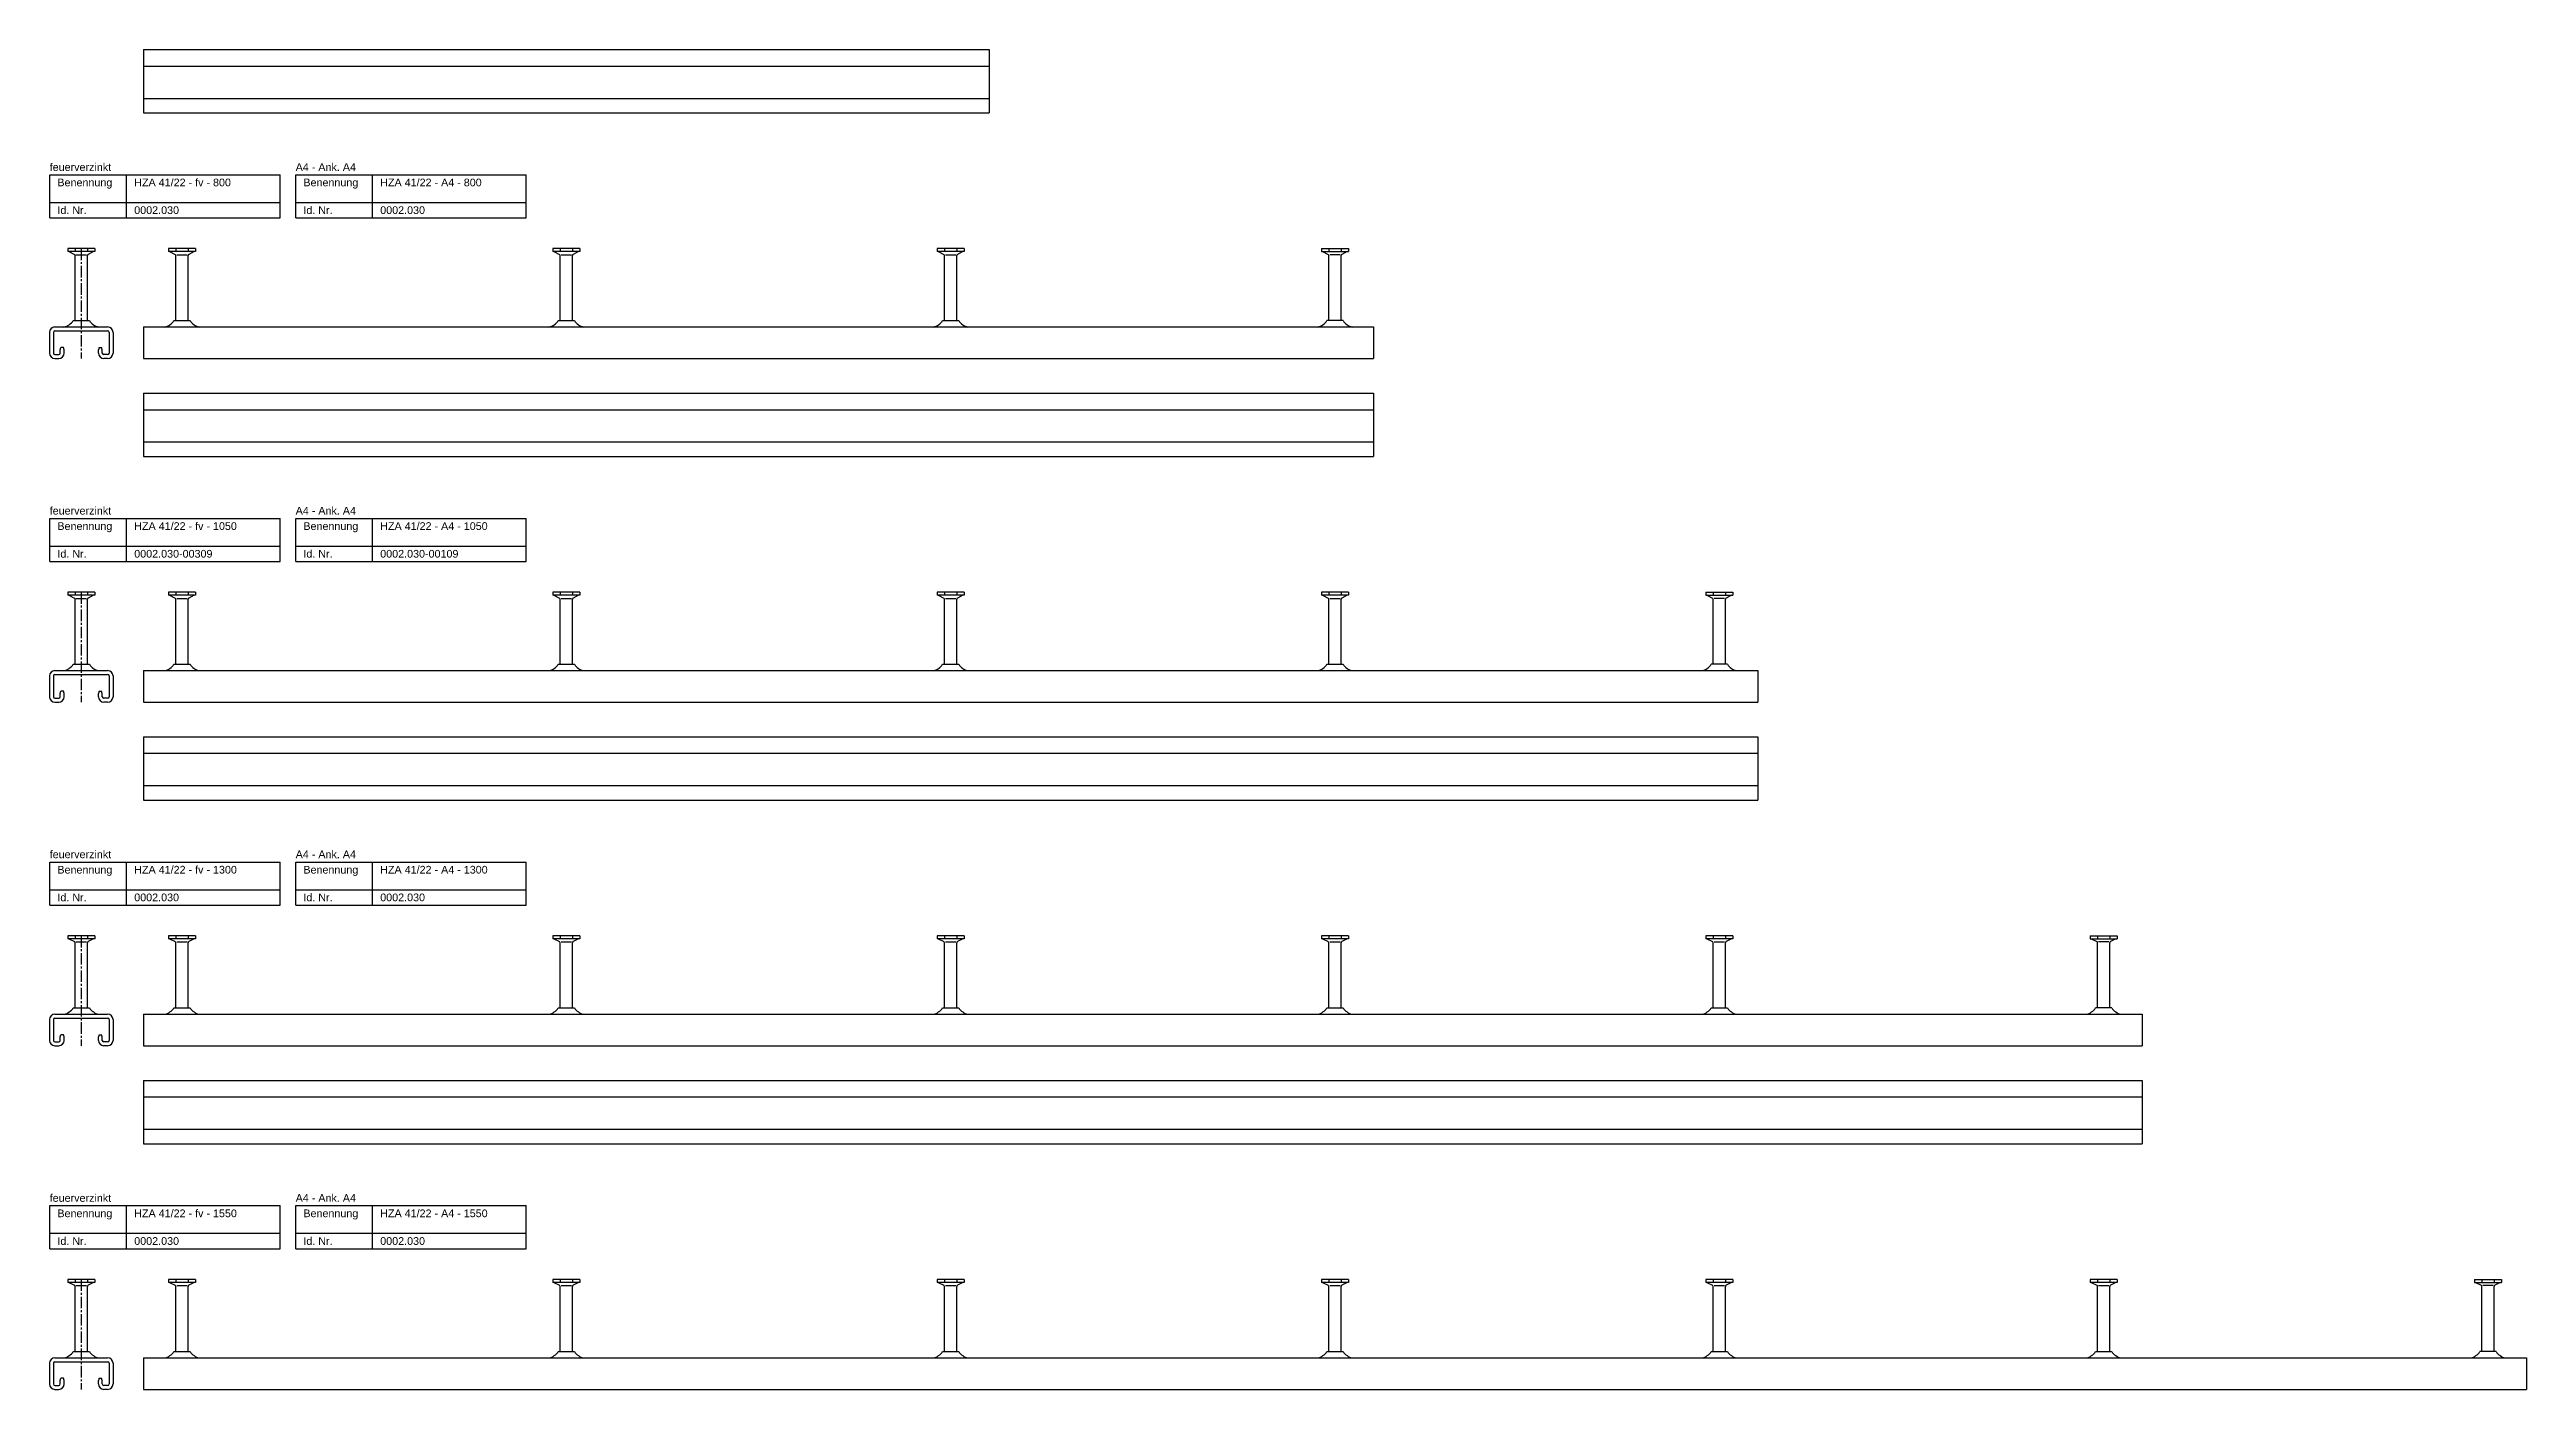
# Model space of a CAD drawing. Header units: millimetres. Extents: x -218 to 5913, y -3930 to 2743.
# Drawn here: x -218 to 1393, y 157 to 1029 of the extents above; entities that cross this region are included whole.
import ezdxf

# ---------------------------------------------------------------- set-up
doc = ezdxf.new("R2010")
doc.units = ezdxf.units.MM
doc.header["$LTSCALE"] = 10
doc.linetypes.add('MITTE2', pattern=[1.125, 0.75, -0.125, 0.125, -0.125])
doc.layers.add('HALFEN', color=2, linetype='CONTINUOUS')
doc.styles.add('ARIAL50', font='ARIAL.TTF', dxfattribs={"height": 5})

msp = doc.modelspace()

# ---------------------------------------------------------------- texts
at = {"layer": 'HALFEN', "style": 'ARIAL50'}
for s, p in [('feuerverzinkt', (-217.8, 949.8)), ('A4 - Ank. A4', (-57.8, 949.8)), ('Benennung', (-212.8, 939.8)), ('HZA 41/22 - fv - 800', (-162.8, 939.8)), ('Benennung', (-52.8, 939.8)), ('HZA 41/22 - A4 - 800', (-2.8, 939.8)), ('Id. Nr.', (-212.8, 921.8)), ('0002.030', (-162.8, 921.8)), ('Id. Nr.', (-52.8, 921.8)), ('0002.030', (-2.8, 921.8)), ('feuerverzinkt', (-217.8, 726.3)), ('A4 - Ank. A4', (-57.8, 726.3)), ('Benennung', (-212.8, 716.3)), ('HZA 41/22 - fv - 1050', (-162.8, 716.3)), ('Benennung', (-52.8, 716.3)), ('HZA 41/22 - A4 - 1050', (-2.8, 716.3)), ('Id. Nr.', (-212.8, 698.3)), ('0002.030-00309', (-162.8, 698.3)), ('Id. Nr.', (-52.8, 698.3)), ('0002.030-00109', (-2.8, 698.3)), ('feuerverzinkt', (-217.8, 502.8)), ('A4 - Ank. A4', (-57.8, 502.8)), ('Benennung', (-212.8, 492.8)), ('HZA 41/22 - fv - 1300', (-162.8, 492.8)), ('Benennung', (-52.8, 492.8)), ('HZA 41/22 - A4 - 1300', (-2.8, 492.8)), ('Id. Nr.', (-212.8, 474.8)), ('0002.030', (-162.8, 474.8)), ('Id. Nr.', (-52.8, 474.8)), ('0002.030', (-2.8, 474.8)), ('feuerverzinkt', (-217.8, 279.3)), ('Benennung', (-212.8, 269.3)), ('HZA 41/22 - fv - 1550', (-162.8, 269.3)), ('A4 - Ank. A4', (-57.8, 279.3)), ('Benennung', (-52.8, 269.3)), ('HZA 41/22 - A4 - 1550', (-2.8, 269.3)), ('Id. Nr.', (-212.8, 251.3)), ('0002.030', (-162.8, 251.3)), ('Id. Nr.', (-52.8, 251.3)), ('0002.030', (-2.8, 251.3))]:
    msp.add_text(s, height=5, dxfattribs=at).set_placement(p)

# ---------------------------------------------------------------- linework, layer by layer
at = {"layer": 'HALFEN'}
for p, q in [((-156.8, 1028.8), (393.2, 1028.8)), ((-156.8, 1028.8), (-156.8, 987.5)), ((-156.8, 1018), (393.2, 1018)), ((393.2, 1028.8), (393.2, 987.5)), ((-156.8, 997), (393.2, 997)), ((-156.8, 987.5), (393.2, 987.5)), ((-217.8, 947.3), (-67.8, 947.3)), ((-217.8, 919.3), (-217.8, 947.3)), ((-167.8, 919.3), (-167.8, 947.3)), ((-67.8, 919.3), (-67.8, 947.3)), ((-57.8, 947.3), (92.2, 947.3)), ((-57.8, 919.3), (-57.8, 947.3)), ((-7.8, 919.3), (-7.8, 947.3)), ((92.2, 919.3), (92.2, 947.3)), ((-217.8, 929.3), (-67.8, 929.3)), ((-217.8, 919.3), (-67.8, 919.3)), ((-57.8, 929.3), (92.2, 929.3)), ((-57.8, 919.3), (92.2, 919.3)), ((-188.5, 899.3), (-206, 899.3)), ((-206, 899.3), (-206, 897.4)), ((-188.5, 897.4), (-206, 897.4)), ((-205.3, 897.4), (-201.7, 895.5)), ((-201.3, 899), (-201.3, 897.6)), ((-201.3, 852.5), (-201.3, 894.8)), ((-200.7, 895.3), (-193.8, 895.3)), ((-193.3, 852.5), (-193.3, 894.8)), ((-193.2, 899), (-193.2, 897.6)), ((-189.3, 897.4), (-192.8, 895.5)), ((-188.5, 899.3), (-188.5, 897.4)), ((-123, 899.3), (-140.5, 899.3)), ((-140.5, 899.3), (-140.5, 897.4)), ((-123, 897.4), (-140.5, 897.4)), ((-139.8, 897.4), (-136.2, 895.5)), ((-135.8, 899), (-135.8, 897.6)), ((-135.8, 852.5), (-135.8, 894.8)), ((-135.2, 895.3), (-128.3, 895.3)), ((-127.8, 852.5), (-127.8, 894.8)), ((-127.7, 899), (-127.7, 897.6)), ((-123.8, 897.4), (-127.3, 895.5)), ((-123, 899.3), (-123, 897.4)), ((127, 899.3), (109.5, 899.3)), ((109.5, 899.3), (109.5, 897.4)), ((127, 897.4), (109.5, 897.4)), ((110.2, 897.4), (113.8, 895.5)), ((114.2, 899), (114.2, 897.6)), ((114.2, 852.5), (114.2, 894.8)), ((114.8, 895.3), (121.7, 895.3)), ((122.2, 852.5), (122.2, 894.8)), ((122.3, 899), (122.3, 897.6)), ((126.2, 897.4), (122.7, 895.5)), ((127, 899.3), (127, 897.4)), ((377, 899.3), (359.5, 899.3)), ((359.5, 899.3), (359.5, 897.4)), ((377, 897.4), (359.5, 897.4)), ((360.2, 897.4), (363.8, 895.5)), ((364.2, 899), (364.2, 897.6)), ((364.2, 852.5), (364.2, 894.8)), ((364.8, 895.3), (371.7, 895.3)), ((372.2, 852.5), (372.2, 894.8)), ((372.3, 899), (372.3, 897.6)), ((376.2, 897.4), (372.7, 895.5)), ((377, 899.3), (377, 897.4)), ((609.5, 899.3), (627, 899.3)), ((609.5, 899.3), (609.5, 897.4)), ((609.5, 897.4), (627, 897.4)), ((610.2, 897.4), (613.8, 895.5)), ((614.2, 899), (614.2, 897.6)), ((614.2, 852.5), (614.2, 894.8)), ((621.7, 895.3), (614.8, 895.3)), ((622.2, 852.5), (622.2, 894.8)), ((622.3, 899), (622.3, 897.6)), ((626.2, 897.4), (622.7, 895.5)), ((627, 899.3), (627, 897.4)), ((-217.9, 844.8), (-217.9, 831.3)), ((-215.4, 844.8), (-215.4, 831.3)), ((-214.4, 848.3), (-180.1, 848.3)), ((-214.4, 845.8), (-180.1, 845.8)), ((-202.5, 852.5), (-192, 852.5)), ((-179.1, 844.8), (-179.1, 831.3)), ((-176.6, 844.8), (-176.6, 831.3)), ((-156.8, 848.3), (643.2, 848.3)), ((-156.8, 848.3), (-156.8, 827.8)), ((-137, 852.5), (-126.5, 852.5)), ((113, 852.5), (123.5, 852.5)), ((363, 852.5), (373.5, 852.5)), ((623.5, 852.5), (613, 852.5)), ((643.2, 848.3), (643.2, 827.8)), ((-214.4, 830.3), (-211.9, 830.3)), ((-214.4, 827.8), (-211.9, 827.8)), ((-210.9, 833.5), (-210.5, 835)), ((-210.9, 831.3), (-210.9, 833.5)), ((-208.8, 835), (-210.5, 835)), ((-208.4, 833.5), (-208.8, 835)), ((-208.4, 831.3), (-208.4, 833.5)), ((-185.7, 835), (-186.1, 833.5)), ((-186.1, 831.3), (-186.1, 833.5)), ((-185.7, 835), (-184, 835)), ((-183.6, 833.5), (-184, 835)), ((-183.6, 831.3), (-183.6, 833.5)), ((-180.1, 830.3), (-182.6, 830.3)), ((-180.1, 827.8), (-182.6, 827.8)), ((-156.8, 827.8), (643.2, 827.8)), ((-156.8, 805.3), (643.2, 805.3)), ((-156.8, 805.3), (-156.8, 764)), ((-156.8, 794.5), (643.2, 794.5)), ((643.2, 805.3), (643.2, 764)), ((-156.8, 773.5), (643.2, 773.5)), ((-156.8, 764), (643.2, 764)), ((-217.8, 723.8), (-67.8, 723.8)), ((-217.8, 695.8), (-217.8, 723.8)), ((-167.8, 695.8), (-167.8, 723.8)), ((-67.8, 695.8), (-67.8, 723.8)), ((-57.8, 723.8), (92.2, 723.8)), ((-57.8, 695.8), (-57.8, 723.8)), ((-7.8, 695.8), (-7.8, 723.8)), ((92.2, 695.8), (92.2, 723.8)), ((-217.8, 705.8), (-67.8, 705.8)), ((-217.8, 695.8), (-67.8, 695.8)), ((-57.8, 705.8), (92.2, 705.8)), ((-57.8, 695.8), (92.2, 695.8)), ((-188.5, 675.8), (-206, 675.8)), ((-206, 675.8), (-206, 673.9)), ((-188.5, 673.9), (-206, 673.9)), ((-205.3, 673.9), (-201.7, 672)), ((-201.3, 675.5), (-201.3, 674.1)), ((-201.3, 629), (-201.3, 671.3)), ((-200.7, 671.8), (-193.8, 671.8)), ((-193.3, 629), (-193.3, 671.3)), ((-193.2, 675.5), (-193.2, 674.1)), ((-189.3, 673.9), (-192.8, 672)), ((-188.5, 675.8), (-188.5, 673.9)), ((-140.5, 675.8), (-140.5, 673.9)), ((-123, 675.8), (-140.5, 675.8)), ((-123, 673.9), (-140.5, 673.9)), ((-139.8, 673.9), (-136.2, 672)), ((-135.8, 675.5), (-135.8, 674.1)), ((-135.8, 629), (-135.8, 671.3)), ((-135.2, 671.8), (-128.3, 671.8)), ((-127.8, 629), (-127.8, 671.3)), ((-127.7, 675.5), (-127.7, 674.1)), ((-123.8, 673.9), (-127.3, 672)), ((-123, 675.8), (-123, 673.9)), ((109.5, 675.8), (109.5, 673.9)), ((127, 675.8), (109.5, 675.8)), ((127, 673.9), (109.5, 673.9)), ((110.2, 673.9), (113.8, 672)), ((114.2, 675.5), (114.2, 674.1)), ((114.2, 629), (114.2, 671.3)), ((114.8, 671.8), (121.7, 671.8)), ((122.2, 629), (122.2, 671.3)), ((122.3, 675.5), (122.3, 674.1)), ((126.2, 673.9), (122.7, 672)), ((127, 675.8), (127, 673.9)), ((359.5, 675.8), (359.5, 673.9)), ((377, 675.8), (359.5, 675.8)), ((377, 673.9), (359.5, 673.9)), ((360.2, 673.9), (363.8, 672)), ((364.2, 675.5), (364.2, 674.1)), ((364.2, 629), (364.2, 671.3)), ((364.8, 671.8), (371.7, 671.8)), ((372.2, 629), (372.2, 671.3)), ((372.3, 675.5), (372.3, 674.1)), ((376.2, 673.9), (372.7, 672)), ((377, 675.8), (377, 673.9)), ((609.5, 675.8), (609.5, 673.9)), ((627, 675.8), (609.5, 675.8)), ((627, 673.9), (609.5, 673.9)), ((610.2, 673.9), (613.8, 672)), ((614.2, 675.5), (614.2, 674.1)), ((614.2, 629), (614.2, 671.3)), ((614.8, 671.8), (621.7, 671.8)), ((622.2, 629), (622.2, 671.3)), ((622.3, 675.5), (622.3, 674.1)), ((626.2, 673.9), (622.7, 672)), ((627, 675.8), (627, 673.9)), ((859.5, 675.8), (877, 675.8)), ((859.5, 675.8), (859.5, 673.9)), ((859.5, 673.9), (877, 673.9)), ((860.2, 673.9), (863.8, 672)), ((864.2, 675.5), (864.2, 674.1)), ((864.2, 629), (864.2, 671.3)), ((871.7, 671.8), (864.8, 671.8)), ((872.2, 629), (872.2, 671.3)), ((872.3, 675.5), (872.3, 674.1)), ((876.2, 673.9), (872.7, 672)), ((877, 675.8), (877, 673.9)), ((-202.5, 629), (-192, 629)), ((-137, 629), (-126.5, 629)), ((113, 629), (123.5, 629)), ((363, 629), (373.5, 629)), ((613, 629), (623.5, 629)), ((873.5, 629), (863, 629)), ((-217.9, 621.3), (-217.9, 607.8)), ((-215.4, 621.3), (-215.4, 607.8)), ((-214.4, 624.8), (-180.1, 624.8)), ((-214.4, 622.2), (-180.1, 622.2)), ((-179.1, 621.3), (-179.1, 607.8)), ((-176.6, 621.3), (-176.6, 607.8)), ((-156.8, 624.8), (893.2, 624.8)), ((-156.8, 624.8), (-156.8, 604.3)), ((893.2, 624.8), (893.2, 604.3)), ((-214.4, 606.8), (-211.9, 606.8)), ((-214.4, 604.3), (-211.9, 604.3)), ((-210.9, 610), (-210.5, 611.5)), ((-210.9, 607.8), (-210.9, 610)), ((-208.8, 611.5), (-210.5, 611.5)), ((-208.4, 610), (-208.8, 611.5)), ((-208.4, 607.8), (-208.4, 610)), ((-185.7, 611.5), (-186.1, 610)), ((-186.1, 607.8), (-186.1, 610)), ((-185.7, 611.5), (-184, 611.5)), ((-183.6, 610), (-184, 611.5)), ((-183.6, 607.8), (-183.6, 610)), ((-180.1, 606.8), (-182.6, 606.8)), ((-180.1, 604.3), (-182.6, 604.3)), ((-156.8, 604.3), (893.2, 604.3)), ((-156.8, 581.8), (893.2, 581.8)), ((-156.8, 581.8), (-156.8, 540.5)), ((893.2, 581.8), (893.2, 540.5)), ((-156.8, 571), (893.2, 571)), ((-156.8, 550), (893.2, 550)), ((-156.8, 540.5), (893.2, 540.5)), ((-217.8, 500.3), (-67.8, 500.3)), ((-217.8, 472.3), (-217.8, 500.3)), ((-167.8, 472.3), (-167.8, 500.3)), ((-67.8, 472.3), (-67.8, 500.3)), ((-57.8, 500.3), (92.2, 500.3)), ((-57.8, 472.3), (-57.8, 500.3)), ((-7.8, 472.3), (-7.8, 500.3)), ((92.2, 472.3), (92.2, 500.3)), ((-217.8, 482.3), (-67.8, 482.3)), ((-217.8, 472.3), (-67.8, 472.3)), ((-57.8, 482.3), (92.2, 482.3)), ((-57.8, 472.3), (92.2, 472.3)), ((-188.5, 452.3), (-206, 452.3)), ((-206, 452.3), (-206, 450.4)), ((-201.3, 452), (-201.3, 450.6)), ((-193.2, 452), (-193.2, 450.6)), ((-188.5, 452.3), (-188.5, 450.4)), ((-140.5, 452.3), (-140.5, 450.4)), ((-123, 452.3), (-140.5, 452.3)), ((-135.8, 452), (-135.8, 450.6)), ((-127.7, 452), (-127.7, 450.6)), ((-123, 452.3), (-123, 450.4)), ((109.5, 452.3), (109.5, 450.4)), ((127, 452.3), (109.5, 452.3)), ((114.2, 452), (114.2, 450.6)), ((122.3, 452), (122.3, 450.6)), ((127, 452.3), (127, 450.4)), ((359.5, 452.3), (359.5, 450.4)), ((377, 452.3), (359.5, 452.3)), ((364.2, 452), (364.2, 450.6)), ((372.3, 452), (372.3, 450.6)), ((377, 452.3), (377, 450.4)), ((609.5, 452.3), (609.5, 450.4)), ((627, 452.3), (609.5, 452.3)), ((614.2, 452), (614.2, 450.6)), ((622.3, 452), (622.3, 450.6)), ((627, 452.3), (627, 450.4)), ((877, 452.3), (859.5, 452.3)), ((859.5, 452.3), (859.5, 450.4)), ((864.2, 452), (864.2, 450.6)), ((872.3, 452), (872.3, 450.6)), ((877, 452.3), (877, 450.4)), ((1109.5, 452.3), (1127, 452.3)), ((1109.5, 452.3), (1109.5, 450.4)), ((1114.2, 452), (1114.2, 450.6)), ((1122.3, 452), (1122.3, 450.6)), ((1127, 452.3), (1127, 450.4)), ((-188.5, 450.4), (-206, 450.4)), ((-205.3, 450.4), (-201.7, 448.5)), ((-201.3, 405.5), (-201.3, 447.8)), ((-200.7, 448.3), (-193.8, 448.3)), ((-193.3, 405.5), (-193.3, 447.8)), ((-189.3, 450.4), (-192.8, 448.5)), ((-123, 450.4), (-140.5, 450.4)), ((-139.8, 450.4), (-136.2, 448.5)), ((-135.8, 405.5), (-135.8, 447.8)), ((-135.2, 448.3), (-128.3, 448.3)), ((-127.8, 405.5), (-127.8, 447.8)), ((-123.8, 450.4), (-127.3, 448.5)), ((127, 450.4), (109.5, 450.4)), ((110.2, 450.4), (113.8, 448.5)), ((114.2, 405.5), (114.2, 447.8)), ((114.8, 448.3), (121.7, 448.3)), ((122.2, 405.5), (122.2, 447.8)), ((126.2, 450.4), (122.7, 448.5)), ((377, 450.4), (359.5, 450.4)), ((360.2, 450.4), (363.8, 448.5)), ((364.2, 405.5), (364.2, 447.8)), ((364.8, 448.3), (371.7, 448.3)), ((372.2, 405.5), (372.2, 447.8)), ((376.2, 450.4), (372.7, 448.5)), ((627, 450.4), (609.5, 450.4)), ((610.2, 450.4), (613.8, 448.5)), ((614.2, 405.5), (614.2, 447.8)), ((614.8, 448.3), (621.7, 448.3)), ((622.2, 405.5), (622.2, 447.8)), ((626.2, 450.4), (622.7, 448.5)), ((877, 450.4), (859.5, 450.4)), ((860.2, 450.4), (863.8, 448.5)), ((864.2, 405.5), (864.2, 447.8)), ((864.8, 448.3), (871.7, 448.3)), ((872.2, 405.5), (872.2, 447.8)), ((876.2, 450.4), (872.7, 448.5)), ((1109.5, 450.4), (1127, 450.4)), ((1110.2, 450.4), (1113.8, 448.5)), ((1114.2, 405.5), (1114.2, 447.8)), ((1121.7, 448.3), (1114.8, 448.3)), ((1122.2, 405.5), (1122.2, 447.8)), ((1126.2, 450.4), (1122.7, 448.5)), ((-202.5, 405.5), (-192, 405.5)), ((-137, 405.5), (-126.5, 405.5)), ((113, 405.5), (123.5, 405.5)), ((363, 405.5), (373.5, 405.5)), ((613, 405.5), (623.5, 405.5)), ((863, 405.5), (873.5, 405.5)), ((1123.5, 405.5), (1113, 405.5)), ((-217.9, 397.8), (-217.9, 384.3)), ((-215.4, 397.8), (-215.4, 384.3)), ((-214.4, 401.3), (-180.1, 401.3)), ((-214.4, 398.8), (-180.1, 398.8)), ((-210.9, 386.5), (-210.5, 388)), ((-208.8, 388), (-210.5, 388)), ((-208.4, 386.5), (-208.8, 388)), ((-185.7, 388), (-186.1, 386.5)), ((-185.7, 388), (-184, 388)), ((-183.6, 386.5), (-184, 388)), ((-179.1, 397.8), (-179.1, 384.3)), ((-176.6, 397.8), (-176.6, 384.3)), ((-156.8, 401.3), (1143.2, 401.3)), ((-156.8, 401.3), (-156.8, 380.8)), ((1143.2, 401.3), (1143.2, 380.8)), ((-214.4, 383.3), (-211.9, 383.3)), ((-214.4, 380.8), (-211.9, 380.8)), ((-210.9, 384.3), (-210.9, 386.5)), ((-208.4, 384.3), (-208.4, 386.5)), ((-186.1, 384.3), (-186.1, 386.5)), ((-183.6, 384.3), (-183.6, 386.5)), ((-180.1, 383.3), (-182.6, 383.3)), ((-180.1, 380.8), (-182.6, 380.8)), ((-156.8, 380.8), (1143.2, 380.8)), ((-156.8, 358.3), (1143.2, 358.3)), ((-156.8, 358.3), (-156.8, 317)), ((1143.2, 358.3), (1143.2, 317)), ((-156.8, 347.5), (1143.2, 347.5)), ((-156.8, 326.5), (1143.2, 326.5)), ((-156.8, 317), (1143.2, 317)), ((-217.8, 276.8), (-67.8, 276.8)), ((-217.8, 248.8), (-217.8, 276.8)), ((-167.8, 248.8), (-167.8, 276.8)), ((-67.8, 248.8), (-67.8, 276.8)), ((-57.8, 276.8), (92.2, 276.8)), ((-57.8, 248.8), (-57.8, 276.8)), ((-7.8, 248.8), (-7.8, 276.8)), ((92.2, 248.8), (92.2, 276.8)), ((-217.8, 258.8), (-67.8, 258.8)), ((-57.8, 258.8), (92.2, 258.8)), ((-217.8, 248.8), (-67.8, 248.8)), ((-57.8, 248.8), (92.2, 248.8)), ((-188.5, 228.8), (-206, 228.8)), ((-206, 228.8), (-206, 226.9)), ((-188.5, 226.9), (-206, 226.9)), ((-205.3, 226.9), (-201.7, 225)), ((-201.3, 228.5), (-201.3, 227.1)), ((-193.2, 228.5), (-193.2, 227.1)), ((-189.3, 226.9), (-192.8, 225)), ((-188.5, 228.8), (-188.5, 226.9)), ((-123, 228.8), (-140.5, 228.8)), ((-140.5, 228.8), (-140.5, 226.9)), ((-123, 226.9), (-140.5, 226.9)), ((-139.8, 226.9), (-136.2, 225)), ((-135.8, 228.5), (-135.8, 227.1)), ((-127.7, 228.5), (-127.7, 227.1)), ((-123.8, 226.9), (-127.3, 225)), ((-123, 228.8), (-123, 226.9)), ((127, 228.8), (109.5, 228.8)), ((109.5, 228.8), (109.5, 226.9)), ((127, 226.9), (109.5, 226.9)), ((110.2, 226.9), (113.8, 225)), ((114.2, 228.5), (114.2, 227.1)), ((122.3, 228.5), (122.3, 227.1)), ((126.2, 226.9), (122.7, 225)), ((127, 228.8), (127, 226.9)), ((377, 228.8), (359.5, 228.8)), ((359.5, 228.8), (359.5, 226.9)), ((377, 226.9), (359.5, 226.9)), ((360.2, 226.9), (363.8, 225)), ((364.2, 228.5), (364.2, 227.1)), ((372.3, 228.5), (372.3, 227.1)), ((376.2, 226.9), (372.7, 225)), ((377, 228.8), (377, 226.9)), ((627, 228.8), (609.5, 228.8)), ((609.5, 228.8), (609.5, 226.9)), ((627, 226.9), (609.5, 226.9)), ((610.2, 226.9), (613.8, 225)), ((614.2, 228.5), (614.2, 227.1)), ((622.3, 228.5), (622.3, 227.1)), ((626.2, 226.9), (622.7, 225)), ((627, 228.8), (627, 226.9)), ((859.5, 228.8), (859.5, 226.9)), ((877, 228.8), (859.5, 228.8)), ((877, 226.9), (859.5, 226.9)), ((860.2, 226.9), (863.8, 225)), ((864.2, 228.5), (864.2, 227.1)), ((872.3, 228.5), (872.3, 227.1)), ((876.2, 226.9), (872.7, 225)), ((877, 228.8), (877, 226.9)), ((1127, 228.8), (1109.5, 228.8)), ((1109.5, 228.8), (1109.5, 226.9)), ((1127, 226.9), (1109.5, 226.9)), ((1110.2, 226.9), (1113.8, 225)), ((1114.2, 228.5), (1114.2, 227.1)), ((1122.3, 228.5), (1122.3, 227.1)), ((1126.2, 226.9), (1122.7, 225)), ((1127, 228.8), (1127, 226.9)), ((1359.5, 228.8), (1377, 228.8)), ((1359.5, 228.8), (1359.5, 226.9)), ((1359.5, 226.9), (1377, 226.9)), ((1360.2, 226.9), (1363.8, 225)), ((1364.2, 228.5), (1364.2, 227.1)), ((1372.3, 228.5), (1372.3, 227.1)), ((1376.2, 226.9), (1372.7, 225)), ((1377, 228.8), (1377, 226.9)), ((-201.3, 182), (-201.3, 224.3)), ((-200.7, 224.8), (-193.8, 224.8)), ((-193.3, 182), (-193.3, 224.3)), ((-135.8, 182), (-135.8, 224.3)), ((-135.2, 224.8), (-128.3, 224.8)), ((-127.8, 182), (-127.8, 224.3)), ((114.2, 182), (114.2, 224.3)), ((114.8, 224.8), (121.7, 224.8)), ((122.2, 182), (122.2, 224.3)), ((364.2, 182), (364.2, 224.3)), ((364.8, 224.8), (371.7, 224.8)), ((372.2, 182), (372.2, 224.3)), ((614.2, 182), (614.2, 224.3)), ((614.8, 224.8), (621.7, 224.8)), ((622.2, 182), (622.2, 224.3)), ((864.2, 182), (864.2, 224.3)), ((864.8, 224.8), (871.7, 224.8)), ((872.2, 182), (872.2, 224.3)), ((1114.2, 182), (1114.2, 224.3)), ((1114.8, 224.8), (1121.7, 224.8)), ((1122.2, 182), (1122.2, 224.3)), ((1364.2, 182), (1364.2, 224.3)), ((1371.7, 224.8), (1364.8, 224.8)), ((1372.2, 182), (1372.2, 224.3)), ((-214.4, 177.8), (-180.1, 177.8)), ((-202.5, 182), (-192, 182)), ((-156.8, 177.8), (1393.2, 177.8)), ((-156.8, 177.8), (-156.8, 157.3)), ((-137, 182), (-126.5, 182)), ((113, 182), (123.5, 182)), ((363, 182), (373.5, 182)), ((613, 182), (623.5, 182)), ((863, 182), (873.5, 182)), ((1113, 182), (1123.5, 182)), ((1373.5, 182), (1363, 182)), ((1393.2, 177.8), (1393.2, 157.3)), ((-217.9, 174.3), (-217.9, 160.8)), ((-215.4, 174.3), (-215.4, 160.8)), ((-214.4, 175.3), (-180.1, 175.3)), ((-210.9, 163), (-210.5, 164.5)), ((-210.9, 160.8), (-210.9, 163)), ((-208.8, 164.5), (-210.5, 164.5)), ((-208.4, 163), (-208.8, 164.5)), ((-208.4, 160.8), (-208.4, 163)), ((-185.7, 164.5), (-186.1, 163)), ((-186.1, 160.8), (-186.1, 163)), ((-185.7, 164.5), (-184, 164.5)), ((-183.6, 163), (-184, 164.5)), ((-183.6, 160.8), (-183.6, 163)), ((-179.1, 174.3), (-179.1, 160.8)), ((-176.6, 174.3), (-176.6, 160.8)), ((-214.4, 159.8), (-211.9, 159.8)), ((-214.4, 157.3), (-211.9, 157.3)), ((-180.1, 159.8), (-182.6, 159.8)), ((-180.1, 157.3), (-182.6, 157.3)), ((-156.8, 157.3), (1393.2, 157.3))]:
    msp.add_line(p, q, dxfattribs=at)
at = {"layer": 'HALFEN', "color": 1, "linetype": 'MITTE2'}
for p, q in [((-197.3, 899.3), (-197.3, 827.8)), ((-197.3, 675.8), (-197.3, 604.3)), ((-197.3, 452.3), (-197.3, 380.8)), ((-197.3, 228.8), (-197.3, 157.3))]:
    msp.add_line(p, q, dxfattribs=at)
at = {"layer": 'HALFEN'}
for centre, radius, start, end in [((-202.1, 894.8), 0.8, 0, 62.3005), ((-192.5, 894.8), 0.8, 117.6995, 180), ((-136.6, 894.8), 0.8, 0, 62.3005), ((-127, 894.8), 0.8, 117.6995, 180), ((113.4, 894.8), 0.8, 0, 62.3005), ((123, 894.8), 0.8, 117.6995, 180), ((363.4, 894.8), 0.8, 0, 62.3005), ((373, 894.8), 0.8, 117.6995, 180), ((613.4, 894.8), 0.8, 0, 62.3005), ((623, 894.8), 0.8, 117.6995, 180), ((-214.4, 844.8), 3.5, 90, 180), ((-214.4, 844.8), 1, 90, 180), ((-210.8, 858), 10, 283.1804, 326.0185), ((-183.7, 858), 10, 213.9815, 256.8196), ((-180.1, 844.8), 3.5, 0, 90), ((-180.1, 844.8), 1, 0, 90), ((-143.5, 850.3), 2, 270, 283.1804), ((-145.3, 858), 10, 283.1804, 326.0185), ((-118.2, 858), 10, 213.9815, 256.8196), ((-120, 850.3), 2, 256.8196, 270), ((106.5, 850.3), 2, 270, 283.1804), ((104.7, 858), 10, 283.1804, 326.0185), ((131.8, 858), 10, 213.9815, 256.8196), ((130, 850.3), 2, 256.8196, 270), ((356.5, 850.3), 2, 270, 283.1804), ((354.7, 858), 10, 283.1804, 326.0185), ((381.8, 858), 10, 213.9815, 256.8196), ((380, 850.3), 2, 256.8196, 270), ((606.5, 850.3), 2, 270, 283.1804), ((604.7, 858), 10, 283.1804, 326.0185), ((631.8, 858), 10, 213.9815, 256.8196), ((630, 850.3), 2, 256.8196, 270), ((-214.4, 831.3), 3.5, 180, 270), ((-214.4, 831.3), 1, 180, 270), ((-211.9, 831.3), 1, 270, 0), ((-211.9, 831.3), 3.5, 270, 0), ((-182.6, 831.3), 3.5, 180, 270), ((-182.6, 831.3), 1, 180, 270), ((-180.1, 831.3), 1, 270, 0), ((-180.1, 831.3), 3.5, 270, 0), ((-202.1, 671.3), 0.8, 0, 62.3005), ((-192.5, 671.3), 0.8, 117.6995, 180), ((-136.6, 671.3), 0.8, 0, 62.3005), ((-127, 671.3), 0.8, 117.6995, 180), ((113.4, 671.3), 0.8, 0, 62.3005), ((123, 671.3), 0.8, 117.6995, 180), ((363.4, 671.3), 0.8, 0, 62.3005), ((373, 671.3), 0.8, 117.6995, 180), ((613.4, 671.3), 0.8, 0, 62.3005), ((623, 671.3), 0.8, 117.6995, 180), ((863.4, 671.3), 0.8, 0, 62.3005), ((873, 671.3), 0.8, 117.6995, 180), ((-210.8, 634.5), 10, 283.1804, 326.0185), ((-183.7, 634.5), 10, 213.9815, 256.8196), ((-145.3, 634.5), 10, 283.1804, 326.0185), ((-118.2, 634.5), 10, 213.9815, 256.8196), ((104.7, 634.5), 10, 283.1804, 326.0185), ((131.8, 634.5), 10, 213.9815, 256.8196), ((354.7, 634.5), 10, 283.1804, 326.0185), ((381.8, 634.5), 10, 213.9815, 256.8196), ((604.7, 634.5), 10, 283.1804, 326.0185), ((631.8, 634.5), 10, 213.9815, 256.8196), ((854.7, 634.5), 10, 283.1804, 326.0185), ((881.8, 634.5), 10, 213.9815, 256.8196), ((-214.4, 621.3), 3.5, 90, 180), ((-214.4, 621.3), 1, 90, 180), ((-180.1, 621.3), 3.5, 0, 90), ((-180.1, 621.3), 1, 0, 90), ((-143.5, 626.8), 2, 270, 283.1804), ((-120, 626.8), 2, 256.8196, 270), ((106.5, 626.8), 2, 270, 283.1804), ((130, 626.8), 2, 256.8196, 270), ((356.5, 626.8), 2, 270, 283.1804), ((380, 626.8), 2, 256.8196, 270), ((606.5, 626.8), 2, 270, 283.1804), ((630, 626.8), 2, 256.8196, 270), ((856.5, 626.8), 2, 270, 283.1804), ((880, 626.8), 2, 256.8196, 270), ((-214.4, 607.8), 3.5, 180, 270), ((-214.4, 607.8), 1, 180, 270), ((-211.9, 607.8), 1, 270, 0), ((-211.9, 607.8), 3.5, 270, 0), ((-182.6, 607.8), 3.5, 180, 270), ((-182.6, 607.8), 1, 180, 270), ((-180.1, 607.8), 1, 270, 0), ((-180.1, 607.8), 3.5, 270, 0), ((-202.1, 447.8), 0.8, 0, 62.3005), ((-192.5, 447.8), 0.8, 117.6995, 180), ((-136.6, 447.8), 0.8, 0, 62.3005), ((-127, 447.8), 0.8, 117.6995, 180), ((113.4, 447.8), 0.8, 0, 62.3005), ((123, 447.8), 0.8, 117.6995, 180), ((363.4, 447.8), 0.8, 0, 62.3005), ((373, 447.8), 0.8, 117.6995, 180), ((613.4, 447.8), 0.8, 0, 62.3005), ((623, 447.8), 0.8, 117.6995, 180), ((863.4, 447.8), 0.8, 0, 62.3005), ((873, 447.8), 0.8, 117.6995, 180), ((1113.5, 447.8), 0.8, 0, 62.3005), ((1123, 447.8), 0.8, 117.6995, 180), ((-210.8, 411), 10, 283.1804, 326.0185), ((-183.7, 411), 10, 213.9815, 256.8196), ((-145.3, 411), 10, 283.1804, 326.0185), ((-118.2, 411), 10, 213.9815, 256.8196), ((104.7, 411), 10, 283.1804, 326.0185), ((131.8, 411), 10, 213.9815, 256.8196), ((354.7, 411), 10, 283.1804, 326.0185), ((381.8, 411), 10, 213.9815, 256.8196), ((604.7, 411), 10, 283.1804, 326.0185), ((631.8, 411), 10, 213.9815, 256.8196), ((854.7, 411), 10, 283.1804, 326.0185), ((881.8, 411), 10, 213.9815, 256.8196), ((1104.7, 411), 10, 283.1804, 326.0185), ((1131.8, 411), 10, 213.9815, 256.8196), ((-214.4, 397.8), 3.5, 90, 180), ((-214.4, 397.8), 1, 90, 180), ((-180.1, 397.8), 3.5, 0, 90), ((-180.1, 397.8), 1, 0, 90), ((-143.5, 403.3), 2, 270, 283.1804), ((-120, 403.3), 2, 256.8196, 270), ((106.5, 403.3), 2, 270, 283.1804), ((130, 403.3), 2, 256.8196, 270), ((356.5, 403.3), 2, 270, 283.1804), ((380, 403.3), 2, 256.8196, 270), ((606.5, 403.3), 2, 270, 283.1804), ((630, 403.3), 2, 256.8196, 270), ((856.5, 403.3), 2, 270, 283.1804), ((880, 403.3), 2, 256.8196, 270), ((1106.5, 403.3), 2, 270, 283.1804), ((1130, 403.3), 2, 256.8196, 270), ((-214.4, 384.3), 3.5, 180, 270), ((-214.4, 384.3), 1, 180, 270), ((-211.9, 384.3), 1, 270, 0), ((-211.9, 384.3), 3.5, 270, 0), ((-182.6, 384.3), 3.5, 180, 270), ((-182.6, 384.3), 1, 180, 270), ((-180.1, 384.3), 1, 270, 0), ((-180.1, 384.3), 3.5, 270, 0), ((-202.1, 224.3), 0.8, 0, 62.3005), ((-192.5, 224.3), 0.8, 117.6995, 180), ((-136.6, 224.3), 0.8, 0, 62.3005), ((-127, 224.3), 0.8, 117.6995, 180), ((113.4, 224.3), 0.8, 0, 62.3005), ((123, 224.3), 0.8, 117.6995, 180), ((363.4, 224.3), 0.8, 0, 62.3005), ((373, 224.3), 0.8, 117.6995, 180), ((613.4, 224.3), 0.8, 0, 62.3005), ((623, 224.3), 0.8, 117.6995, 180), ((863.4, 224.3), 0.8, 0, 62.3005), ((873, 224.3), 0.8, 117.6995, 180), ((1113.5, 224.3), 0.8, 0, 62.3005), ((1123, 224.3), 0.8, 117.6995, 180), ((1363.5, 224.3), 0.8, 0, 62.3005), ((1373, 224.3), 0.8, 117.6995, 180), ((-214.4, 174.3), 3.5, 90, 180), ((-210.8, 187.5), 10, 283.1804, 326.0185), ((-183.7, 187.5), 10, 213.9815, 256.8196), ((-180.1, 174.3), 3.5, 0, 90), ((-143.5, 179.8), 2, 270, 283.1804), ((-145.3, 187.5), 10, 283.1804, 326.0185), ((-118.2, 187.5), 10, 213.9815, 256.8196), ((-120, 179.8), 2, 256.8196, 270), ((106.5, 179.8), 2, 270, 283.1804), ((104.7, 187.5), 10, 283.1804, 326.0185), ((131.8, 187.5), 10, 213.9815, 256.8196), ((130, 179.8), 2, 256.8196, 270), ((356.5, 179.8), 2, 270, 283.1804), ((354.7, 187.5), 10, 283.1804, 326.0185), ((381.8, 187.5), 10, 213.9815, 256.8196), ((380, 179.8), 2, 256.8196, 270), ((606.5, 179.8), 2, 270, 283.1804), ((604.7, 187.5), 10, 283.1804, 326.0185), ((631.8, 187.5), 10, 213.9815, 256.8196), ((630, 179.8), 2, 256.8196, 270), ((856.5, 179.8), 2, 270, 283.1804), ((854.7, 187.5), 10, 283.1804, 326.0185), ((881.8, 187.5), 10, 213.9815, 256.8196), ((880, 179.8), 2, 256.8196, 270), ((1106.5, 179.8), 2, 270, 283.1804), ((1104.7, 187.5), 10, 283.1804, 326.0185), ((1131.8, 187.5), 10, 213.9815, 256.8196), ((1130, 179.8), 2, 256.8196, 270), ((1356.5, 179.8), 2, 270, 283.1804), ((1354.7, 187.5), 10, 283.1804, 326.0185), ((1381.8, 187.5), 10, 213.9815, 256.8196), ((1380, 179.8), 2, 256.8196, 270), ((-214.4, 174.3), 1, 90, 180), ((-180.1, 174.3), 1, 0, 90), ((-214.4, 160.8), 3.5, 180, 270), ((-214.4, 160.8), 1, 180, 270), ((-211.9, 160.8), 1, 270, 0), ((-211.9, 160.8), 3.5, 270, 0), ((-182.6, 160.8), 3.5, 180, 270), ((-182.6, 160.8), 1, 180, 270), ((-180.1, 160.8), 1, 270, 0), ((-180.1, 160.8), 3.5, 270, 0)]:
    msp.add_arc(centre, radius, start, end, dxfattribs=at)

msp.set_redraw_order([(e.dxf.handle, doc.entitydb.next_handle()) for e in msp.query("TEXT MTEXT ATTDEF DIMENSION ARC_DIMENSION")])  # texts and dimensions are drawn at this point

doc.saveas('drawing.dxf')
